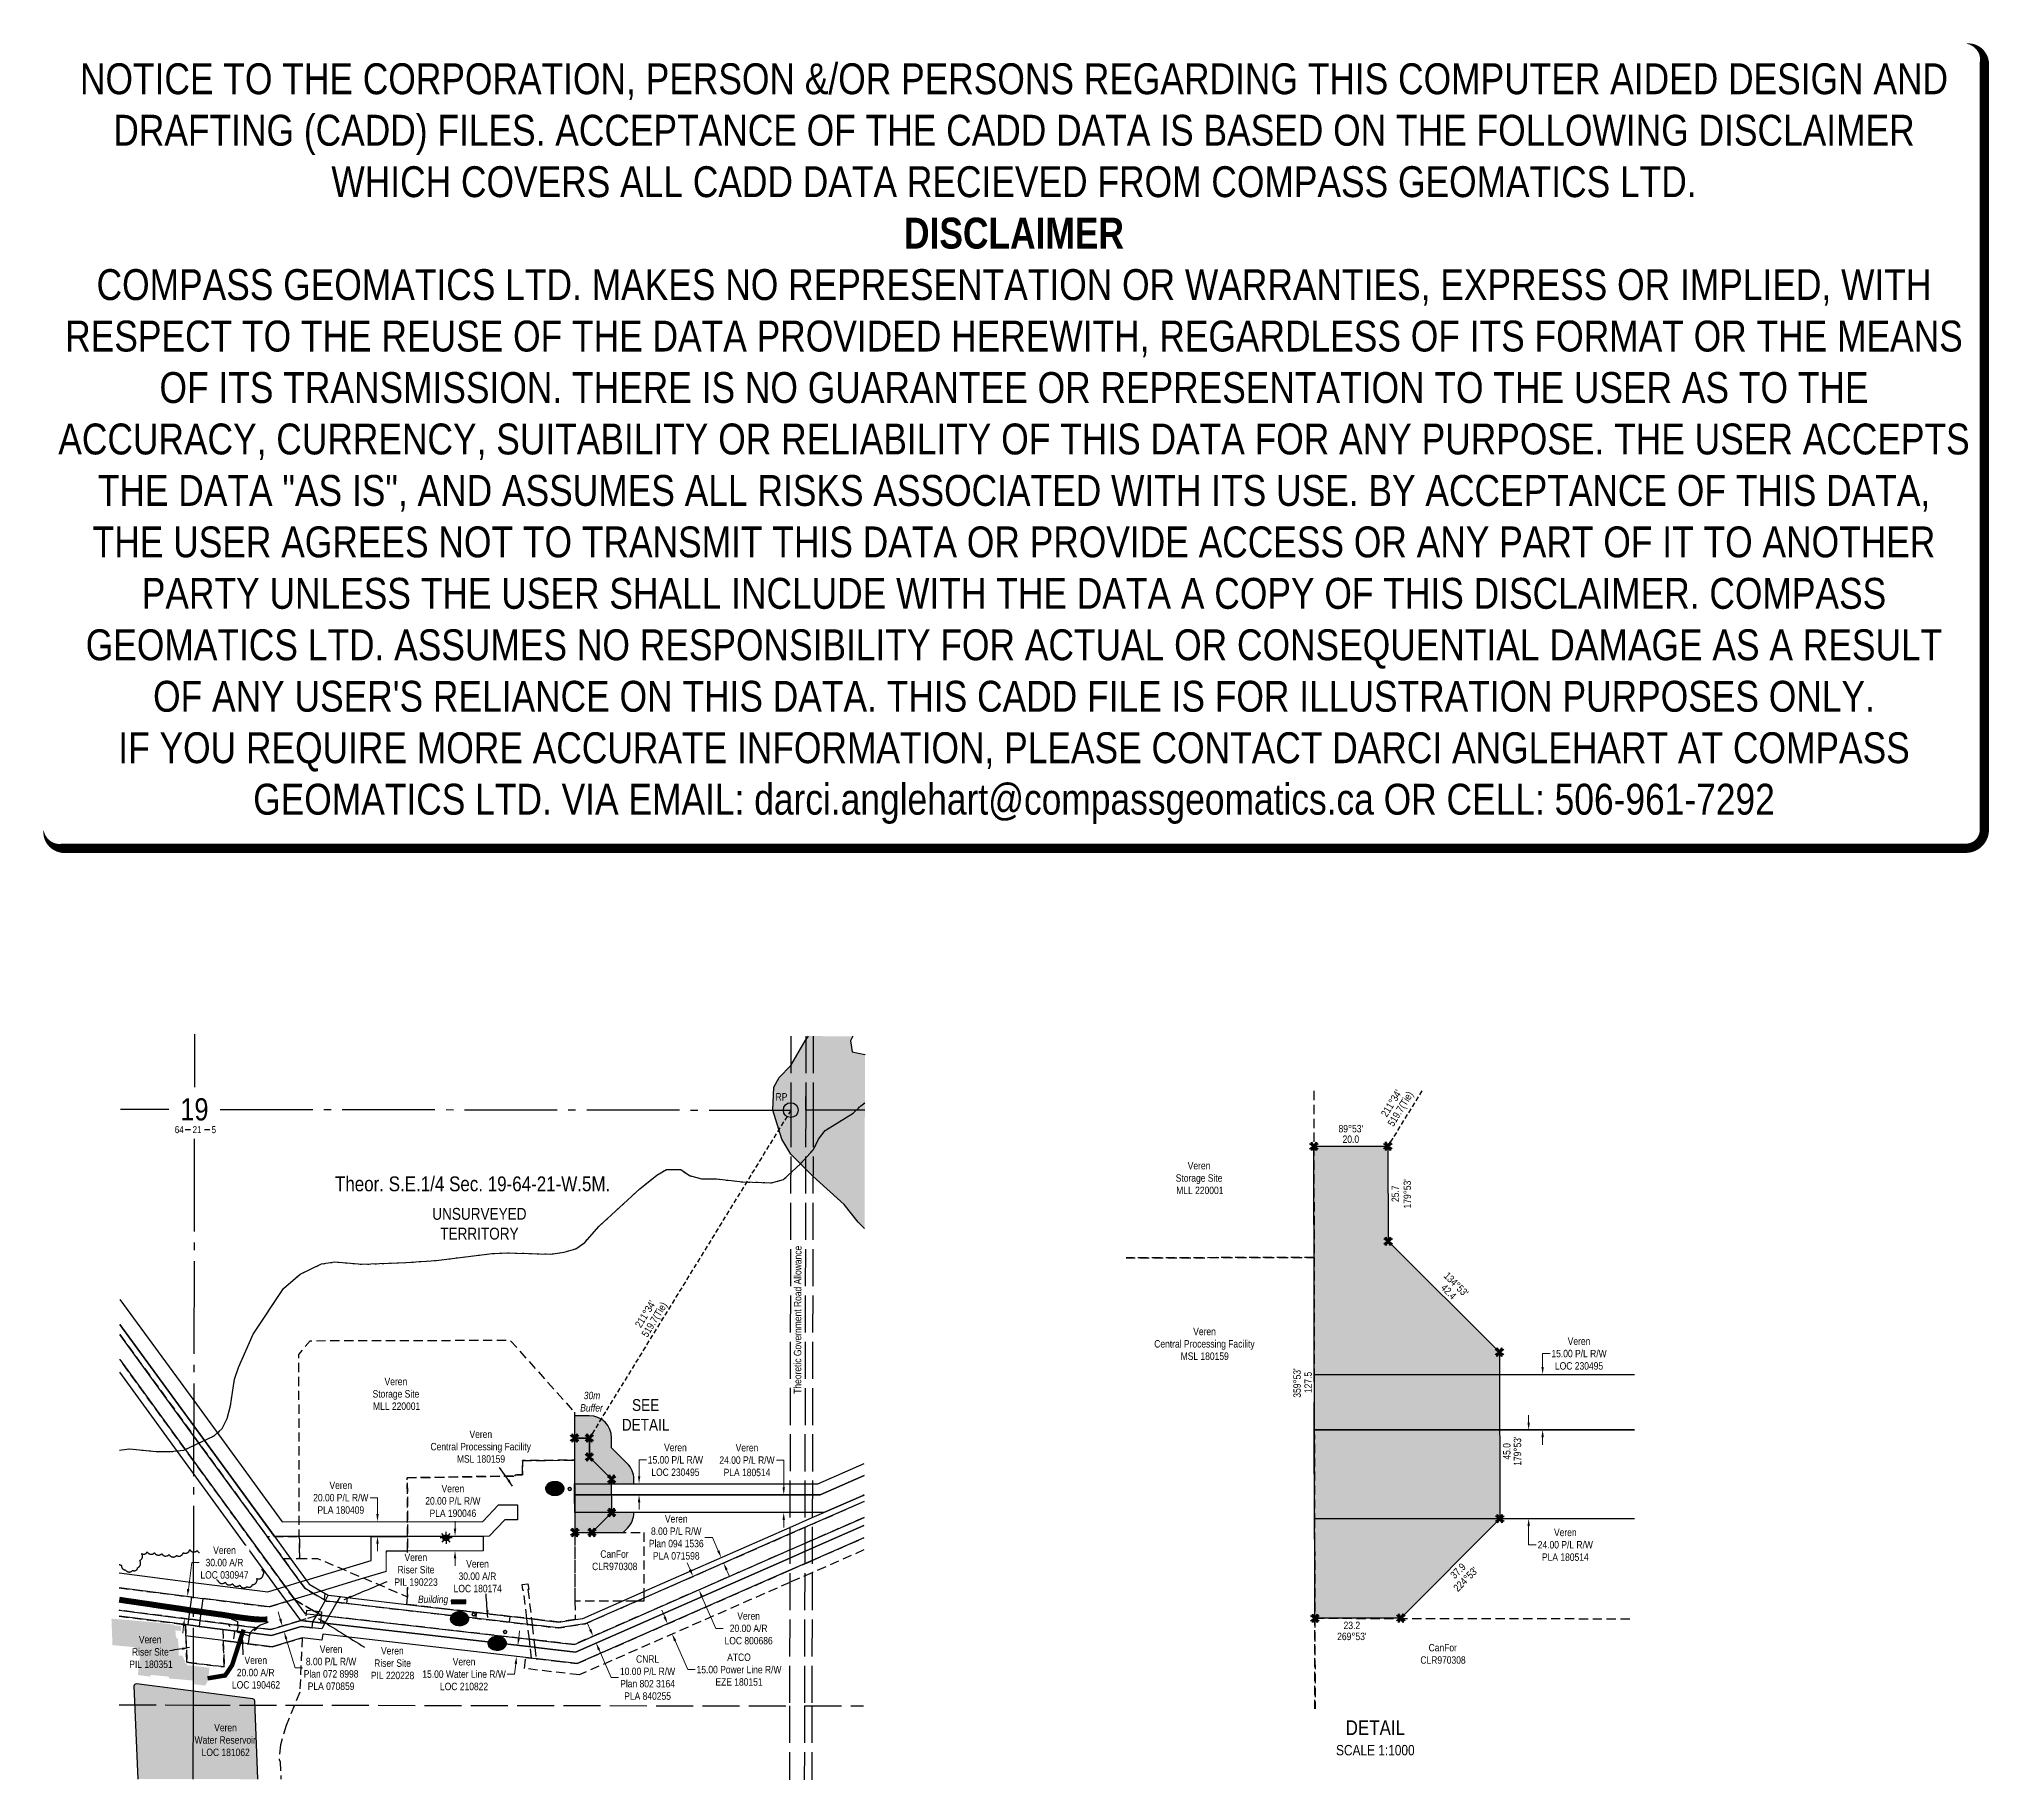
# Model space of a CAD drawing. Extents: x 489159 to 491791, y 6044100 to 6046450.
import ezdxf
from ezdxf.enums import TextEntityAlignment as Align

# ---------------------------------------------------------------- set-up
doc = ezdxf.new("R2010")
doc.units = 0
doc.header["$LTSCALE"] = 5
doc.header["$PDSIZE"] = 0.5
for name, pattern in [('0', [1, 1, 0]), ('foc-ACCESSROAD', [3.75, 2.5, -1.25]), ('foc-FLOWLINE', [3.75, 2.5, -1.25]), ('foc-QUARTERLINE', [33, 25, -3, 2, -3]), ('foc-TRAV', [1.875, 1.25, -0.625]), ('foc-UNSURVEYED', [12.5, 10, -2.5]), ('foc-WHEELTRACKS', [2, 0.4, -1.6])]:
    doc.linetypes.add(name, pattern=pattern)
doc.layers.get('Defpoints').update_dxf_attribs({"color": 9})
for name, color, linetype in [('10', 1, 'Continuous'), ('35', 37, 'Continuous'), ('9', 3, 'Continuous'), ('AS-ROADS', 254, 'Continuous'), ('C-AR', 13, 'foc-ACCESSROAD'), ('C-RW', 13, 'Continuous'), ('C-SYMBOL', 7, 'Continuous'), ('C-WS', 13, 'foc-ACCESSROAD'), ('C-WS-S', 8, 'Continuous'), ('CG-NOTES', 7, 'Continuous'), ('DETAIL-T', 7, 'Continuous'), ('F-EZE', 190, 'foc-FLOWLINE'), ('F-RW', 190, 'Continuous'), ('F-WS', 190, 'foc-ACCESSROAD'), ('L-BD', 7, 'Continuous'), ('L-MON', 1, 'Continuous'), ('L-QSEC', 8, 'foc-QUARTERLINE'), ('L-ROAD-T', 7, 'Continuous'), ('L-SECLBL', 7, 'Continuous'), ('L-TRAV', 7, 'foc-TRAV'), ('L-UNS-T', 3, 'Continuous'), ('L-USEC', 7, 'foc-UNSURVEYED'), ('P-BUFFER-H 30m', 51, 'Continuous'), ('P-BUFFER-T', 40, 'Continuous'), ('P-PROPOSED', 10, 'Continuous'), ('P-PROPOSED-H', 21, 'Continuous'), ('T-BUSH', 110, '0'), ('T-WATER', 160, 'Continuous'), ('T-WATER-H', 133, 'Continuous'), ('T-WATER-P3', 160, 'foc-WHEELTRACKS')]:
    doc.layers.add(name, color=color, linetype=linetype)
doc.layers.add('AS-STRUCTURE', color=7, linetype='Continuous', lineweight=30, true_color=0x595959)
doc.layers.add('AS-STRUCTURE-H', color=7, linetype='Continuous', true_color=0xa8a8a8)
doc.layers.add('AS-STRUCTURE-T', color=7, linetype='Continuous', true_color=0x454545)
for name, color, linetype, lineweight in [('C-AR-T', 13, 'Continuous', 9), ('C-RW-T', 13, 'Continuous', 9), ('C-WS-T', 13, 'Continuous', 9), ('F-EZE-T', 190, 'Continuous', 9), ('F-RW-T', 190, 'Continuous', 9), ('F-WS-T', 190, 'Continuous', 9)]:
    doc.layers.add(name, color=color, linetype=linetype, lineweight=lineweight)
doc.layers.add('DISCLAIMER', color=7, linetype='Continuous', plot=False)
doc.styles.add('175L', font='ARIALN.TTF', dxfattribs={"height": 20})
doc.styles.add('80', font='ARIALN.TTF', dxfattribs={"height": 10})
doc.styles.add('80CG', font='ARIALN.TTF', dxfattribs={"height": 10})
doc.styles.add('80L', font='ARIALN.TTF', dxfattribs={"height": 10})
doc.styles.add('BOLD', font='ARIALNB.TTF')
doc.styles.add('foc-LtypeFont', font='ARIALN.TTF', dxfattribs={"height": 7.35})
doc.styles.add('SIMPLEX', font='ARIALN.TTF')
doc.styles.get("Standard").update_dxf_attribs({"font": 'ARIALN.TTF'})
doc.linetypes.add('foc-TOPO-flowdirection-NOLINE', pattern='A,0,[">",foc-LtypeFont,S=0.3,R=0,X=0,Y=-0.945],-20,[">",foc-LtypeFont,S=0.3,R=0,X=0,Y=-0.945],0', length=20)
doc.dimstyles.new('Compass 5 000', dxfattribs={"dimscale": 5, "dimtxt": 9, "dimasz": 2, "dimexe": 0.2, "dimexo": 0.0625, "dimgap": 0.5, "dimtad": 0, "dimtih": 1, "dimtoh": 1, "dimzin": 0, "dimdsep": 46, "dimtxsty": '80CG', "dimcen": 0.1, "dimse1": 1, "dimse2": 1, "dimclrd": 256, "dimclrt": 256, "dimaunit": 1, "dimadec": 4, "dimazin": 0, "dimtfac": 0.06, "dimtofl": 0, "dimtmove": 0, "dimatfit": 1, "dimfxl": 0.2, "dimtolj": 1, "dimtzin": 0, "dimlwd": -1, "dimarcsym": 0})

msp = doc.modelspace()

# ---------------------------------------------------------------- texts
at = {"layer": 'C-AR-T', "insert": (489413.264, 6044267.141), "char_height": 9.99479, "attachment_point": 1, "style": '80L'}
msp.add_mtext_dynamic_manual_height_columns('\\pi22.739;Veren\\P\\pi12.362;20.00 A/R\\P\\pi5.8305;LOC 190462', width=75.16821, gutter_width=50, heights=[0], dxfattribs=at)
at = {"layer": 'C-WS-T', "char_height": 9.99479, "attachment_point": 1, "style": '80L'}
for s, width, insert in [('\\pi16.464;Veren\\P\\pi0.30905;Storage Site\\P\\pi0.96355;MLL 220001', 62.61852, (490692.744, 6044934.648)), ('\\pi52.96;Veren\\P\\pi0.35801;Central Processing Facility\\P\\pi36.025;MSL 180159', 135.6116, (490663.65, 6044710.845)), ('\\pi16.464;Veren\\P\\pi0.30905;Storage Site\\P\\pi0.96355;MLL 220001', 62.61852, (489608.599, 6044643.339)), ('\\pi52.96;Veren\\P\\pi0.35801;Central Processing Facility\\P\\pi36.025;MSL 180159', 135.6116, (489686.762, 6044572.111)), ('\\pi22.739;Veren\\P\\pi13.46;Riser Site\\P\\pi9.795;PIL 180351', 75.16821, (489270.7, 6044295.036)), ('\\pi26.657;Veren\\P\\pi0.15;Water Reservoir\\P\\pi9.7494;LOC 181062', 83.00587, (489368.45, 6044176.128))]:
    msp.add_mtext_dynamic_manual_height_columns(s, width=width, gutter_width=50, heights=[0], dxfattribs=dict(at, insert=insert))
at = {"layer": 'DETAIL-T', "color": 3, "attachment_point": 5, "style": '80CG'}
for s, insert, char_height, width in [('SEE\\PDETAIL', (489977.478, 6044593.262), 15.9917, 63.60297), ('DETAIL\\P{\\H0.7x;SCALE 1:1000}', (490962.454, 6044157.293), 19.98958, 105.45063)]:
    msp.add_mtext(s, dxfattribs=dict(at, insert=insert, char_height=char_height, width=width))
at = {"layer": 'F-WS-T', "char_height": 9.99479, "attachment_point": 1, "style": '80L'}
for insert in [(489907.118, 6044410.428), (491025.155, 6044284.062)]:
    msp.add_mtext_dynamic_manual_height_columns('\\pi9.2311;CanFor\\P\\pi-1.8955;CLR970308', width=56.24598, gutter_width=50, heights=[0], dxfattribs=dict(at, insert=insert))
at = {"layer": 'L-BD'}
for s, rotation, p in [("211%%d34'", 58.438304, (490984.018, 6045013.911)), ('519.7(Tie)', 58.438304, (490996.153, 6045006.457)), ("89%%d53'", 0.123825, (490929.375, 6044979.633)), ('20.0', 0.123825, (490929.405, 6044965.391)), ('25.7', 90.123825, (490989.347, 6044891.771)), ("179%%d53'", 90.123825, (491005.594, 6044891.74)), ('42.4', 315.123825, (491061.5, 6044759.51)), ("134%%d53'", 315.123825, (491071.549, 6044769.602)), ("211%%d34'", 58.438304, (489977.042, 6044729.475)), ('519.7(Tie)', 58.438304, (489989.178, 6044722.02)), ("359%%d53'", 90.123825, (490856.774, 6044636.294)), ('127.5', 90.123825, (490871.683, 6044637.052)), ("179%%d53'", 90.123825, (491154.288, 6044544.392)), ('45.0', 90.123825, (491139.881, 6044544.056)), ('37.9', 45.123825, (491074.004, 6044382.773)), ("224%%d53'", 45.123825, (491084.331, 6044371.471)), ("269%%d53'", 0.123825, (490930.751, 6044294.287)), ('23.2', 0.123825, (490930.782, 6044309.165))]:
    msp.add_text(s, height=9.9948, rotation=rotation, dxfattribs=at).set_placement(p, align=Align.MIDDLE_CENTER)
at = {"layer": 'L-ROAD-T', "style": '80L'}
msp.add_text('Theoretic Government Road Allowance', height=9.99479, rotation=89.880962, dxfattribs=at).set_placement((490182.651, 6044721.649), align=Align.MIDDLE_CENTER)
at = {"layer": 'L-UNS-T', "insert": (489753.088, 6044851.19), "char_height": 15.99166, "attachment_point": 5, "style": '80L'}
msp.add_mtext_dynamic_manual_height_columns('UNSURVEYED TERRITORY', width=126.41375, gutter_width=47.5, heights=[0], dxfattribs=at)
at = {"layer": 'P-BUFFER-T', "insert": (489888.85, 6044624.461), "char_height": 9.99479, "attachment_point": 1, "style": '80L'}
msp.add_mtext_dynamic_manual_height_columns('\\pi5.1033;{\\fArial Narrow|b0|i1|c0|p34;30m \\P\\pi0.30707;Buffer}', width=31.66207, gutter_width=50, heights=[0], dxfattribs=at)

# ---------------------------------------------------------------- blocks, each defined once
blk = doc.blocks.new('L-SECLBL')
at = {"layer": '9', "color": 7}
for p, q in [((-5.1, -27.8), (-12.3, -27.8)), ((20.7, -27.8), (13.5, -27.8))]:
    blk.add_line(p, q, dxfattribs=at)
at = {"layer": '10', "color": 2, "style": 'SIMPLEX'}
blk.add_attdef('SEC', text='', height=30, dxfattribs=at).set_placement((0, 0), align=Align.MIDDLE)
at = {"layer": '10', "color": 5, "style": '80L'}
blk.add_attdef('TWP', text='', height=9.5, dxfattribs=at).set_placement((-14.4, -27.4), align=Align.MIDDLE_RIGHT)
blk.add_attdef('RGE', text='', height=9.5, dxfattribs=at).set_placement((3.6, -27.4), align=Align.MIDDLE_CENTER)
blk.add_attdef('MER', text='', height=9.5, dxfattribs=at).set_placement((23.2, -27.4), align=Align.MIDDLE_LEFT)
blk = doc.blocks.new('Route_Letters')
h = blk.add_hatch(color=255)
h.dxf.hatch_style = 1
edge = h.paths.add_edge_path()
edge.add_ellipse((-0.1, 0.5), major_axis=(-12, 0), ratio=0.789318, start_angle=0, end_angle=360)
at = {"color": 5}
blk.add_open_spline([(-12.3, 0.5), (-12.3, -0.3), (-12.2, -1), (-11.7, -2.8), (-11.1, -3.9), (-9.6, -5.8), (-8.5, -6.7), (-6.2, -8), (-4.9, -8.5), (-2.1, -9.2), (-0.7, -9.3), (2.2, -9.1), (3.6, -8.8), (6.3, -7.9), (7.5, -7.2), (9.5, -5.6), (10.4, -4.6), (11.6, -2.5), (12, -1.4), (12.2, 0.9), (12, 2.1), (11.2, 4.3), (10.5, 5.4), (8.8, 7.2), (7.7, 8), (5.3, 9.2), (3.9, 9.7), (1.1, 10.2), (-0.4, 10.2), (-3.2, 9.9), (-4.6, 9.6), (-7.2, 8.5), (-8.3, 7.7), (-10.2, 6), (-11, 5), (-12, 2.9), (-12.3, 1.7), (-12.3, 0.5), (-12.3, 0.5), (-12.3, 0.5)], degree=3, knots=[0, 0, 0, 0, 0.219529, 0.219529, 0.575727, 0.575727, 0.931924, 0.931924, 1.288121, 1.288121, 1.644318, 1.644318, 2.000515, 2.000515, 2.356712, 2.356712, 2.712909, 2.712909, 3.069107, 3.069107, 3.425304, 3.425304, 3.781501, 3.781501, 4.137698, 4.137698, 4.493895, 4.493895, 4.850092, 4.850092, 5.20629, 5.20629, 5.562487, 5.562487, 5.918684, 5.918684, 6.274881, 6.274881, 6.283185, 6.283185, 6.283185, 6.283185], dxfattribs=at)
at = {"color": 14, "style": 'BOLD'}
blk.add_attdef('A', text='', height=9.5, dxfattribs=at).set_placement((0.2, 1), align=Align.MIDDLE)
blk = doc.blocks.new('AA')
at = {"const_width": 4}
blk.add_lwpolyline([(-1, 0, 1), (1, 0, 1)], format="xyb", close=True, dxfattribs=at)
blk.add_circle((0, 0), 2)
blk = doc.blocks.new('*D491')
at = {"layer": 'C-AR-T', "transparency": 16777216}
for p, q in [((490037.4, 6044384.4), (490033.4, 6044393.5)), ((490053.4, 6044347.9), (490072.2, 6044305.1)), ((490072.2, 6044305.1), (490082.2, 6044305.1))]:
    blk.add_line(p, q, dxfattribs=at)
for points in [[(490039, 6044385), (490035.9, 6044383.7), (490041.5, 6044375.2)], [(490054.9, 6044348.6), (490051.9, 6044347.3), (490049.4, 6044357.1)]]:
    blk.add_solid(points, dxfattribs=at)
at = {"layer": 'Defpoints', "color": 0, "transparency": 16777216}
for p in [(490058.8, 6044382.8), (490049.4, 6044357.1), (490066.7, 6044364.7)]:
    blk.add_point(p, dxfattribs=at)
at = {"layer": 'C-AR-T', "transparency": 16777216, "insert": (490116.5, 6044305.1), "char_height": 10, "attachment_point": 5, "style": '80CG'}
blk.add_mtext('\\A1;Veren\\P20.00 A/R\\PLOC 800686', dxfattribs=at)
blk = doc.blocks.new('*D492')
at = {"layer": 'C-AR-T', "transparency": 16777216}
for p, q in [((489360.2, 6044358.1), (489364.7, 6044393.9)), ((489364.7, 6044393.9), (489374.7, 6044393.9)), ((489353.9, 6044308.4), (489352.6, 6044298.5))]:
    blk.add_line(p, q, dxfattribs=at)
for points in [[(489358.5, 6044358.3), (489361.8, 6044357.8), (489358.9, 6044348.1)], [(489352.2, 6044308.7), (489355.5, 6044308.2), (489355.1, 6044318.4)]]:
    blk.add_solid(points, dxfattribs=at)
at = {"layer": 'Defpoints', "color": 0, "transparency": 16777216}
for p in [(489358.9, 6044348.1), (489389.7, 6044344.2), (489385.9, 6044314.5)]:
    blk.add_point(p, dxfattribs=at)
at = {"layer": 'C-AR-T', "transparency": 16777216, "insert": (489409, 6044393.9), "char_height": 10, "attachment_point": 5, "style": '80CG', "bg_fill": 3, "box_fill_scale": 1.1, "bg_fill_color": 256, "bg_fill_true_color": 13158600, "bg_fill_transparency": 0}
blk.add_mtext('\\A1;Veren\\P30.00 A/R\\PLOC 030947', dxfattribs=at)
blk = doc.blocks.new('*D494')
at = {"layer": 'C-RW-T', "transparency": 16777216}
for p, q in [((489968.6, 6044510.4), (489968.6, 6044532.5)), ((489968.6, 6044532.5), (489978.6, 6044532.5)), ((489968.6, 6044475.4), (489968.6, 6044465.4))]:
    blk.add_line(p, q, dxfattribs=at)
for points in [[(489967, 6044510.4), (489970.3, 6044510.4), (489968.6, 6044500.4)], [(489967, 6044475.4), (489970.3, 6044475.4), (489968.6, 6044485.4)]]:
    blk.add_solid(points, dxfattribs=at)
at = {"layer": 'Defpoints', "color": 0, "transparency": 16777216}
for p in [(489927.9, 6044500.4), (489927.9, 6044485.4), (489968.6, 6044500.4)]:
    blk.add_point(p, dxfattribs=at)
at = {"layer": 'C-RW-T', "transparency": 16777216, "insert": (490017.7, 6044532.5), "char_height": 10, "attachment_point": 5, "style": '80CG'}
blk.add_mtext('\\A1;Veren\\P15.00 P/L R/W\\PLOC 230495', dxfattribs=at)
blk = doc.blocks.new('*D495')
at = {"layer": 'C-RW-T', "transparency": 16777216}
for p, q in [((489615.5, 6044481.5), (489605.5, 6044481.5)), ((489615.5, 6044459.3), (489615.5, 6044481.5)), ((489615.5, 6044419.4), (489615.5, 6044409.4))]:
    blk.add_line(p, q, dxfattribs=at)
for points in [[(489617.2, 6044459.3), (489613.9, 6044459.3), (489615.5, 6044449.3)], [(489617.2, 6044419.4), (489613.9, 6044419.4), (489615.5, 6044429.4)]]:
    blk.add_solid(points, dxfattribs=at)
at = {"layer": 'Defpoints', "color": 0, "transparency": 16777216}
for p in [(489562.8, 6044449.3), (489562.8, 6044429.4), (489615.5, 6044449.3)]:
    blk.add_point(p, dxfattribs=at)
at = {"layer": 'C-RW-T', "transparency": 16777216, "insert": (489566, 6044481.5), "char_height": 10, "attachment_point": 5, "style": '80CG'}
blk.add_mtext('\\A1;Veren\\P20.00 P/L R/W^JPLA 180409', dxfattribs=at)
blk = doc.blocks.new('*D496')
at = {"layer": 'C-RW-T', "transparency": 16777216}
for p, q in [((489720.2, 6044439.6), (489720.2, 6044449.6)), ((489720.2, 6044399.6), (489720.2, 6044389.6))]:
    blk.add_line(p, q, dxfattribs=at)
for points in [[(489721.9, 6044439.6), (489718.5, 6044439.6), (489720.2, 6044429.6)], [(489721.9, 6044399.6), (489718.5, 6044399.6), (489720.2, 6044409.6)]]:
    blk.add_solid(points, dxfattribs=at)
at = {"layer": 'Defpoints', "color": 0, "transparency": 16777216}
for p in [(489720.2, 6044429.6), (489725.7, 6044429.6), (489725.7, 6044409.6)]:
    blk.add_point(p, dxfattribs=at)
at = {"layer": 'C-RW-T', "transparency": 16777216, "insert": (489717.3, 6044477.1), "char_height": 10, "attachment_point": 5, "style": '80CG'}
blk.add_mtext('\\A1;Veren\\P20.00 P/L R/W^JPLA 190046', dxfattribs=at)
blk = doc.blocks.new('*D498')
at = {"layer": 'C-RW-T', "transparency": 16777216}
for p, q in [((489806.2, 6044292), (489807.3, 6044301.9)), ((489800.6, 6044243.3), (489790.6, 6044243.3)), ((489802.2, 6044257.3), (489800.6, 6044243.3))]:
    blk.add_line(p, q, dxfattribs=at)
for points in [[(489804.5, 6044292.2), (489807.8, 6044291.8), (489805, 6044282.1)], [(489800.5, 6044257.5), (489803.8, 6044257.1), (489803.3, 6044267.2)]]:
    blk.add_solid(points, dxfattribs=at)
at = {"layer": 'Defpoints', "color": 0, "transparency": 16777216}
for p in [(489731.7, 6044290.5), (489803.3, 6044267.2)]:
    blk.add_point(p, dxfattribs=at)
at = {"layer": 'C-RW-T', "transparency": 16777216, "insert": (489732.4, 6044243.3), "char_height": 10, "attachment_point": 5, "style": '80CG', "bg_fill": 3, "box_fill_scale": 1.1, "bg_fill_color": 256, "bg_fill_true_color": 13158600, "bg_fill_transparency": 0}
blk.add_mtext('\\A1;Veren\\P15.00 Water Line R/W\\PLOC 210822', dxfattribs=at)
at = {"layer": 'Defpoints', "color": 0, "transparency": 16777216}
blk.add_point((489730, 6044275.6), dxfattribs=at)
blk = doc.blocks.new('*D499')
at = {"layer": 'C-RW-T', "transparency": 16777216}
for p, q in [((489484.3, 6044317.8), (489481.4, 6044327.4)), ((489492.4, 6044291), (489504.2, 6044252)), ((489504.2, 6044252), (489514.2, 6044252))]:
    blk.add_line(p, q, dxfattribs=at)
for points in [[(489485.9, 6044318.3), (489482.7, 6044317.3), (489487.2, 6044308.2)], [(489494, 6044291.5), (489490.8, 6044290.5), (489489.5, 6044300.6)]]:
    blk.add_solid(points, dxfattribs=at)
at = {"layer": 'Defpoints', "color": 0, "transparency": 16777216}
for p in [(489489.5, 6044300.6), (489494.3, 6044310.4), (489496.7, 6044302.7)]:
    blk.add_point(p, dxfattribs=at)
at = {"layer": 'C-RW-T', "transparency": 16777216, "insert": (489552.9, 6044252), "char_height": 10, "attachment_point": 5, "style": '80CG'}
blk.add_mtext('\\A1;Veren\\P8.00 P/L R/W\\PPlan 072 8998\\PPLA 070859', dxfattribs=at)
blk = doc.blocks.new('*D501')
at = {"layer": 'C-RW-T', "transparency": 16777216}
for p, q in [((490067.6, 6044427.9), (490057.6, 6044427.9)), ((490075.5, 6044409.8), (490067.6, 6044427.9)), ((490086.8, 6044384.2), (490090.8, 6044375))]:
    blk.add_line(p, q, dxfattribs=at)
for points in [[(490077, 6044410.5), (490074, 6044409.1), (490079.5, 6044400.6)], [(490088.3, 6044384.8), (490085.2, 6044383.5), (490082.7, 6044393.3)]]:
    blk.add_solid(points, dxfattribs=at)
at = {"layer": 'Defpoints', "color": 0, "transparency": 16777216}
for p in [(490079.5, 6044400.6), (490071.9, 6044397.3), (490075.1, 6044390)]:
    blk.add_point(p, dxfattribs=at)
at = {"layer": 'C-RW-T', "transparency": 16777216, "insert": (490018.8, 6044427.9), "char_height": 10, "attachment_point": 5, "style": '80CG'}
blk.add_mtext('\\A1;Veren\\P8.00 P/L R/W^JPlan 094 1536\\PPLA 071598', dxfattribs=at)
blk = doc.blocks.new('*D503')
at = {"layer": 'C-RW-T', "transparency": 16777216}
for p, q in [((490163.9, 6044532.2), (490153.9, 6044532.2)), ((490163.9, 6044495.4), (490163.9, 6044532.2)), ((490163.9, 6044451.4), (490163.9, 6044441.4))]:
    blk.add_line(p, q, dxfattribs=at)
for points in [[(490165.5, 6044495.4), (490162.2, 6044495.4), (490163.9, 6044485.4)], [(490165.5, 6044451.4), (490162.2, 6044451.4), (490163.9, 6044461.4)]]:
    blk.add_solid(points, dxfattribs=at)
at = {"layer": 'Defpoints', "color": 0, "transparency": 16777216}
for p in [(490104.9, 6044485.4), (490163.9, 6044485.4), (490104.9, 6044461.4)]:
    blk.add_point(p, dxfattribs=at)
at = {"layer": 'C-RW-T', "transparency": 16777216, "insert": (490114.3, 6044532.2), "char_height": 10, "attachment_point": 5, "style": '80CG'}
blk.add_mtext('\\A1;Veren\\P24.00 P/L R/W\\PPLA 180514', dxfattribs=at)
blk = doc.blocks.new('*D505')
at = {"layer": 'Defpoints', "color": 0, "transparency": 16777216}
for p in [(490009.7, 6044312.4), (490013.2, 6044297.6), (490015.7, 6044298.7)]:
    blk.add_point(p, dxfattribs=at)
at = {"layer": 'F-EZE-T', "transparency": 16777216}
for p, q in [((490003.2, 6044320.5), (489999.2, 6044329.6)), ((490017.2, 6044288.4), (490034.3, 6044249.4)), ((490034.3, 6044249.4), (490044.3, 6044249.4))]:
    blk.add_line(p, q, dxfattribs=at)
for points in [[(490004.7, 6044321.1), (490001.6, 6044319.8), (490007.2, 6044311.3)], [(490018.8, 6044289.1), (490015.7, 6044287.7), (490013.2, 6044297.6)]]:
    blk.add_solid(points, dxfattribs=at)
at = {"layer": 'F-EZE-T', "transparency": 16777216, "insert": (490103.5, 6044249.4), "char_height": 10, "attachment_point": 5, "style": '80CG'}
blk.add_mtext('\\A1;ATCO\\P15.00 Power Line R/W\\PEZE 180151', dxfattribs=at)
blk = doc.blocks.new('*D506')
at = {"layer": 'Defpoints', "color": 0, "transparency": 16777216}
for p in [(489916.3, 6044298.8), (489910.6, 6044285.4), (489920.3, 6044289.6)]:
    blk.add_point(p, dxfattribs=at)
at = {"layer": 'F-RW-T', "transparency": 16777216}
for p, q in [((489902.6, 6044303.7), (489898.6, 6044312.8)), ((489914.6, 6044276.2), (489931, 6044238.7)), ((489931, 6044238.7), (489941, 6044238.7))]:
    blk.add_line(p, q, dxfattribs=at)
for points in [[(489904.1, 6044304.3), (489901, 6044303), (489906.6, 6044294.5)], [(489916.1, 6044276.9), (489913.1, 6044275.5), (489910.6, 6044285.4)]]:
    blk.add_solid(points, dxfattribs=at)
at = {"layer": 'F-RW-T', "transparency": 16777216, "insert": (489980.1, 6044238.7), "char_height": 10, "attachment_point": 5, "style": '80CG'}
blk.add_mtext('\\A1;CNRL\\P10.00 P/L R/W^JPlan 802 3164\\PPLA 840255', dxfattribs=at)
blk = doc.blocks.new('GAS')
h = blk.add_hatch(color=255)
h.dxf.hatch_style = 1
edge = h.paths.add_edge_path()
edge.add_arc((0, 0), 0.9, 0, 360)
for p, q in [((-0.81, 0), (-1.62, 0)), ((-0.57, 0.57), (-1.14, 1.14)), ((0, 0.81), (0, 1.62)), ((0.57, 0.57), (1.14, 1.14)), ((1.62, 0), (0.81, 0)), ((-0.57, -0.57), (-1.14, -1.14)), ((0, -0.81), (0, -1.62)), ((1.14, -1.14), (0.57, -0.57))]:
    blk.add_line(p, q)
blk.add_circle((0, 0), 0.8)
blk = doc.blocks.new('*D516')
at = {"layer": 'C-RW-T', "transparency": 16777216}
for p, q in [((491188.3, 6044658), (491188.3, 6044676)), ((491188.3, 6044676), (491198.3, 6044676)), ((491188.3, 6044563), (491188.3, 6044553))]:
    blk.add_line(p, q, dxfattribs=at)
for points in [[(491186.6, 6044658), (491189.9, 6044658), (491188.3, 6044648)], [(491186.6, 6044563), (491189.9, 6044563), (491188.3, 6044573)]]:
    blk.add_solid(points, dxfattribs=at)
at = {"layer": 'Defpoints', "color": 0, "transparency": 16777216}
for p in [(491111.4, 6044648), (491188.3, 6044648), (491111.4, 6044573)]:
    blk.add_point(p, dxfattribs=at)
at = {"layer": 'C-RW-T', "transparency": 16777216, "insert": (491237.4, 6044676), "char_height": 10, "attachment_point": 5, "style": '80CG'}
blk.add_mtext('\\A1;Veren\\P15.00 P/L R/W\\PLOC 230495', dxfattribs=at)
blk = doc.blocks.new('*D517')
at = {"layer": 'C-RW-T', "transparency": 16777216}
for p, q in [((491169.4, 6044583), (491169.4, 6044593)), ((491169.4, 6044443.1), (491169.4, 6044417.9)), ((491169.4, 6044417.9), (491179.4, 6044417.9))]:
    blk.add_line(p, q, dxfattribs=at)
for points in [[(491171.1, 6044583), (491167.7, 6044583), (491169.4, 6044573)], [(491171.1, 6044443.1), (491167.7, 6044443.1), (491169.4, 6044453.1)]]:
    blk.add_solid(points, dxfattribs=at)
at = {"layer": 'Defpoints', "color": 0, "transparency": 16777216}
for p in [(491169.4, 6044573), (491298.5, 6044573), (491298.5, 6044453.1)]:
    blk.add_point(p, dxfattribs=at)
at = {"layer": 'C-RW-T', "transparency": 16777216, "insert": (491218.9, 6044417.9), "char_height": 10, "attachment_point": 5, "style": '80CG'}
blk.add_mtext('\\A1;Veren\\P24.00 P/L R/W\\PPLA 180514', dxfattribs=at)
blk = doc.blocks.new('TEMP')
h = blk.add_hatch(color=255)
h.dxf.hatch_style = 1
h.paths.add_polyline_path([(0, 0.25), (-0.67, 1.15), (-0.67, 0.67), (-1.15, 0.67), (-0.25, 0), (-1.15, -0.67), (-0.67, -0.67), (-0.67, -1.15), (0, -0.25), (0.67, -1.15), (0.67, -0.67), (1.15, -0.67), (0.25, 0), (1.15, 0.67), (0.67, 0.67), (0.67, 1.15)])
h.paths.add_polyline_path([(0.57, 0.85), (0.57, 0.57), (0.85, 0.57), (0.08, 0), (0.85, -0.57), (0.57, -0.57), (0.57, -0.85), (0, -0.08), (-0.57, -0.85), (-0.57, -0.57), (-0.85, -0.57), (-0.08, 0), (-0.85, 0.57), (-0.57, 0.57), (-0.57, 0.85), (0, 0.08)], flags=16)
h = blk.add_hatch(color=1)
h.dxf.hatch_style = 1
h.paths.add_polyline_path([(0, 0.08), (-0.57, 0.85), (-0.57, 0.57), (-0.85, 0.57), (-0.08, 0), (-0.85, -0.57), (-0.57, -0.57), (-0.57, -0.85), (0, -0.08), (0.57, -0.85), (0.57, -0.57), (0.85, -0.57), (0.08, 0), (0.85, 0.57), (0.57, 0.57), (0.57, 0.85)])
at = {"color": 1}
for p, q in [((-0.08, 0), (0.08, 0)), ((0, 0.08), (0, -0.08))]:
    blk.add_line(p, q, dxfattribs=at)
at = {"color": 255, "flags": 128}
blk.add_lwpolyline([(-0.25, 0), (-1.15, 0.67), (-0.67, 0.67), (-0.67, 1.15), (0, 0.25), (0.67, 1.15), (0.67, 0.67), (1.15, 0.67), (0.25, 0), (1.15, -0.67), (0.67, -0.67), (0.67, -1.15), (0, -0.25), (-0.67, -1.15), (-0.67, -0.67), (-1.15, -0.67)], close=True, dxfattribs=at)
at = {"color": 1, "flags": 128}
blk.add_lwpolyline([(-0.08, 0), (-0.85, 0.57), (-0.57, 0.57), (-0.57, 0.85), (0, 0.08), (0.57, 0.85), (0.57, 0.57), (0.85, 0.57), (0.08, 0), (0.85, -0.57), (0.57, -0.57), (0.57, -0.85), (0, -0.08), (-0.57, -0.85), (-0.57, -0.57), (-0.85, -0.57)], close=True, dxfattribs=at)
blk = doc.blocks.new('*U528')
at = {"layer": '35', "color": 3}
blk.add_circle((0, 0), 10, dxfattribs=at)
at = {"layer": '35', "color": 3, "style": '80'}
blk.add_attdef('RP_001', (-20.5, 13), '', height=10, dxfattribs=at)
blk = doc.blocks.new('Disclaimer_Legal')
at = {"layer": 'DISCLAIMER', "color": 254, "flags": 128}
blk.add_lwpolyline([(-3612.9, -1104.6, 37.5, 37.5, 0), (4096.1, -1104.6, 37.5, 37.5, 0.414214), (4171.1, -1029.6, 37.5, 37.5, 0), (4171.1, 2078.7, 37.5, 0, 0.414214), (4096.1, 2153.7, 0, 0, 0), (-3612.9, 2153.7, 0, 0, 0.414214), (-3687.9, 2078.7, 0, 0, 0), (-3687.9, -1029.6, 0, 37.5, 0.414214)], format="xyseb", close=True, dxfattribs=at)
at = {"layer": 'DISCLAIMER', "color": 254, "insert": (241.6, 533.9), "char_height": 125, "width": 7717.568, "attachment_point": 5, "style": '80'}
blk.add_mtext('NOTICE TO THE CORPORATION, PERSON &/OR PERSONS REGARDING THIS COMPUTER AIDED DESIGN AND DRAFTING (CADD) FILES. ACCEPTANCE OF THE CADD DATA IS BASED ON THE FOLLOWING DISCLAIMER WHICH COVERS ALL CADD DATA RECIEVED FROM COMPASS GEOMATICS LTD.\\P{\\fArial Narrow|b1|i0|c0|p34;DISCLAIMER}\\PCOMPASS GEOMATICS LTD. MAKES NO REPRESENTATION OR WARRANTIES, EXPRESS OR IMPLIED, WITH RESPECT TO THE REUSE OF THE DATA PROVIDED HEREWITH, REGARDLESS OF ITS FORMAT OR THE MEANS OF ITS TRANSMISSION. THERE IS NO GUARANTEE OR REPRESENTATION TO THE USER AS TO THE ACCURACY, CURRENCY, SUITABILITY OR RELIABILITY OF THIS DATA FOR ANY PURPOSE. THE USER ACCEPTS THE DATA "AS IS", AND ASSUMES ALL RISKS ASSOCIATED WITH ITS USE. BY ACCEPTANCE OF THIS DATA, THE USER AGREES NOT TO TRANSMIT THIS DATA OR PROVIDE ACCESS OR ANY PART OF IT TO ANOTHER PARTY UNLESS THE USER SHALL INCLUDE WITH THE DATA A COPY OF THIS DISCLAIMER. COMPASS GEOMATICS LTD. ASSUMES NO RESPONSIBILITY FOR ACTUAL OR CONSEQUENTIAL DAMAGE AS A RESULT OF ANY USER\'S RELIANCE ON THIS DATA. THIS CADD FILE IS FOR ILLUSTRATION PURPOSES ONLY.\\PIF YOU REQUIRE MORE ACCURATE INFORMATION, PLEASE CONTACT DARCI ANGLEHART AT COMPASS GEOMATICS LTD. VIA EMAIL: darci.anglehart@compassgeomatics.ca OR CELL: 506-961-7292', dxfattribs=at)

# ---------------------------------------------------------------- dimensions: what is measured, and where the dimension line sits
at = {"layer": 'C-AR-T'}
dim = msp.add_linear_dim(base=(490049.392, 6044357.108), p1=(490058.758, 6044382.804), p2=(490066.696, 6044364.692), angle=293.668415, text='Veren\\P20.00 A/R\\PLOC 800686', dimstyle='Compass 5 000', dxfattribs=at)
dim.commit()
dim.dimension.update_dxf_attribs({"geometry": '*D491', "text_midpoint": (490116.489, 6044305.099), "dimtype": 161})
at = {"layer": 'C-RW-T'}
for base, p1, p2, angle, text, picture, middle in [((491188.281, 6044647.979), (491111.358, 6044572.968), (491111.358, 6044647.979), 89.999951, 'Veren\\P15.00 P/L R/W\\PLOC 230495', '*D516', (491237.367, 6044675.991)), ((491169.386, 6044572.968), (491298.461, 6044453.1), (491298.46, 6044572.968), 90.000137, 'Veren\\P24.00 P/L R/W\\PPLA 180514', '*D517', (491218.926, 6044417.873)), ((489968.624, 6044500.424), (489927.898, 6044485.422), (489927.898, 6044500.424), 89.999951, 'Veren\\P15.00 P/L R/W\\PLOC 230495', '*D494', (490017.71, 6044532.515)), ((490163.865, 6044485.422), (490104.909, 6044461.428), (490104.908, 6044485.422), 90.000374, 'Veren\\P24.00 P/L R/W\\PPLA 180514', '*D503', (490114.325, 6044532.221)), ((489615.542, 6044449.341), (489562.811, 6044429.35), (489562.811, 6044449.34), 90.00074, 'Veren\\P20.00 P/L R/W^JPLA 180409', '*D495', (489566.002, 6044481.547)), ((490079.54, 6044400.635), (490075.091, 6044389.972), (490071.885, 6044397.274), 113.701305, 'Veren\\P8.00 P/L R/W^JPlan 094 1536\\PPLA 071598', '*D501', (490018.846, 6044427.879)), ((489489.491, 6044300.557), (489494.339, 6044310.385), (489496.654, 6044302.72), 286.801838, 'Veren\\P8.00 P/L R/W\\PPlan 072 8998\\PPLA 070859', '*D499', (489552.913, 6044251.961))]:
    dim = msp.add_linear_dim(base=base, p1=p1, p2=p2, angle=angle, text=text, dimstyle='Compass 5 000', dxfattribs=at)
    dim.commit()
    dim.dimension.update_dxf_attribs({"geometry": picture, "text_midpoint": middle, "dimtype": 161})
at = {"layer": 'F-EZE-T'}
dim = msp.add_linear_dim(base=(490013.211, 6044297.577), p1=(490009.675, 6044312.407), p2=(490015.697, 6044298.666), angle=293.665721, text='ATCO\\P15.00 Power Line R/W\\PEZE 180151', dimstyle='Compass 5 000', dxfattribs=at)
dim.commit()
dim.dimension.update_dxf_attribs({"geometry": '*D505', "text_midpoint": (490103.463, 6044249.407), "dimtype": 161})
at = {"layer": 'F-RW-T'}
dim = msp.add_linear_dim(base=(489910.596, 6044285.359), p1=(489916.269, 6044298.758), p2=(489920.281, 6044289.603), angle=293.663747, text='CNRL\\P10.00 P/L R/W^JPlan 802 3164\\PPLA 840255', dimstyle='Compass 5 000', dxfattribs=at)
dim.commit()
dim.dimension.update_dxf_attribs({"geometry": '*D506', "text_midpoint": (489980.132, 6044238.692), "dimtype": 161})

# ---------------------------------------------------------------- hatches: boundary and pattern name
at = {"layer": 'AS-ROADS'}
h = msp.add_hatch(color=256, dxfattribs=at)
h.dxf.hatch_style = 1
h.paths.add_polyline_path([(489256.403, 6044318.232), (489317.655, 6044312.971), (489339.972, 6044310.356), (489342.187, 6044308.886), (489350.72, 6044308.384), (489350.08, 6044301.693), (489342.743, 6044302.031), (489343.431, 6044293.478), (489346.167, 6044290.823), (489347.147, 6044278.349), (489347.233, 6044268.521), (489352.098, 6044268.169), (489355.757, 6044260.712), (489355.667, 6044258.152), (489358.48, 6044257.882), (489358.355, 6044255.47), (489388.891, 6044251.916), (489386.831, 6044234.933), (489383.222, 6044227.888), (489366.246, 6044229.887), (489367.064, 6044234.654), (489334.047, 6044237.554), (489334.299, 6044239.977), (489309.326, 6044242.295), (489309.046, 6044239.922), (489292.015, 6044242.18), (489295.004, 6044266.501), (489291.52, 6044274.415), (489291.837, 6044276.77), (489286.541, 6044277.355), (489286.79, 6044279.762), (489257.798, 6044282.47)])
at = {"layer": 'P-BUFFER-H 30m'}
h = msp.add_hatch(color=256, dxfattribs=at)
h.dxf.hatch_style = 1
edge = h.paths.add_edge_path()
edge.add_line((489961.609, 6044500.424), (489961.596, 6044506.49))
edge.add_arc((489931.611, 6044506.425), 29.984, 0.123825, 45.123825)
edge.add_line((489952.768, 6044527.673), (489931.52, 6044548.829))
edge.add_line((489931.52, 6044548.829), (489931.491, 6044562.094))
edge.add_arc((489901.507, 6044562.029), 29.984, 0.123825, 90.123825)
edge.add_line((489901.442, 6044592.013), (489881.453, 6044591.97))
edge.add_line((489881.453, 6044591.97), (489881.517, 6044561.986))
edge.add_line((489881.517, 6044561.986), (489901.507, 6044562.029))
edge.add_line((489901.507, 6044562.029), (489901.562, 6044536.344))
edge.add_line((489901.562, 6044536.344), (489931.611, 6044506.425))
edge.add_line((489931.611, 6044506.425), (489931.624, 6044500.424))
edge.add_line((489931.624, 6044500.424), (489961.609, 6044500.424))
h = msp.add_hatch(color=256, dxfattribs=at)
h.dxf.hatch_style = 1
edge = h.paths.add_edge_path()
edge.add_line((489961.693, 6044461.448), (489931.708, 6044461.448))
edge.add_line((489931.708, 6044461.448), (489905, 6044434.625))
edge.add_line((489905, 6044434.625), (489947.17, 6044434.48))
edge.add_line((489947.17, 6044434.48), (489952.956, 6044440.292))
edge.add_arc((489931.708, 6044461.448), 29.984, 315.123825, 360.000137)
at = {"layer": 'P-PROPOSED-H'}
h = msp.add_hatch(color=256, dxfattribs=at)
h.dxf.hatch_style = 1
h.paths.add_polyline_path([(490879.452, 6044955.788), (490979.4, 6044956.004), (490979.677, 6044827.58), (491129.923, 6044677.982), (491130.409, 6044453.1), (490996.868, 6044318.981), (490880.829, 6044318.73)])
h = msp.add_hatch(color=256, dxfattribs=at)
h.dxf.hatch_style = 1
h.paths.add_polyline_path([(489881.792, 6044434.574), (489905, 6044434.625), (489931.708, 6044461.448), (489931.611, 6044506.425), (489901.562, 6044536.344), (489901.507, 6044562.029), (489881.517, 6044561.986)])
at = {"layer": 'T-WATER-H'}
h = msp.add_hatch(color=256, dxfattribs=at)
h.dxf.hatch_style = 1
h.paths.add_polyline_path([(490256.935, 6045104.352), (490197.39, 6045104.535), (490192.841, 6045098.275), (490173.501, 6045064.89), (490157.656, 6045048.89), (490150.712, 6045035.555), (490149.233, 6045004.633), (490161.307, 6044965.391), (490173.254, 6044945.359), (490186.356, 6044932.375), (490203.366, 6044915.445), (490245.472, 6044877.125), (490264.177, 6044853.435), (490273.043, 6044844.829), (490273.531, 6045079.373), (490273.319, 6045079.82), (490256.198, 6045083.403), (490254.2, 6045098.107)])
h = msp.add_hatch(color=256, dxfattribs=at)
h.dxf.hatch_style = 1
edge = h.paths.add_edge_path()
edge.add_line((489291.885, 6044101.777), (489454.186, 6044101.54))
edge.add_line((489454.186, 6044101.54), (489449.914, 6044207.242))
edge.add_arc((489446.917, 6044207.121), 3, 2.314008, 82.742211)
edge.add_line((489447.296, 6044210.097), (489290.201, 6044230.104))
edge.add_arc((489289.822, 6044227.128), 3, 82.742211, 182.314008)
edge.add_line((489286.825, 6044227.006), (489291.885, 6044101.777))

# ---------------------------------------------------------------- linework, layer by layer
at = {"layer": 'AS-ROADS', "elevation": 0.441, "flags": 128}
for points, const_width in [([(489466.775, 6044317.188), (489462.785, 6044317.102), (489456.904, 6044317.056), (489450.975, 6044317.418), (489445.032, 6044317.916), (489439.057, 6044318.684), (489433.064, 6044319.432), (489427.025, 6044320.26), (489420.962, 6044321.144), (489414.87, 6044322.051), (489408.729, 6044323.1), (489403.785, 6044323.847), (489398.794, 6044324.45), (489393.82, 6044325.226), (489388.848, 6044325.893), (489383.871, 6044326.585), (489378.895, 6044327.298), (489373.93, 6044328), (489368.949, 6044328.641), (489363.962, 6044329.322), (489358.96, 6044330.127), (489354, 6044330.924), (489348.965, 6044331.674), (489343.833, 6044332.443), (489338.559, 6044333.14), (489333.211, 6044333.942), (489327.736, 6044334.732), (489322.194, 6044335.543), (489316.572, 6044336.421), (489310.906, 6044337.324), (489305.205, 6044338.175), (489299.487, 6044338.975), (489293.746, 6044339.789), (489288.087, 6044340.704), (489282.294, 6044341.492), (489276.568, 6044342.297), (489270.886, 6044343.198), (489266.939, 6044343.864)], 7.996), ([(489386.194, 6044237.67), (489409.909, 6044241.538), (489419.28, 6044255.393), (489434.793, 6044303.514)], 5.997)]:
    msp.add_lwpolyline(points, dxfattribs=dict(at, const_width=const_width))
msp.add_lwpolyline([(489425.742, 6044300.499), (489442.617, 6044294.866), (489444.668, 6044300.284), (489447.641, 6044303.726), (489457.742, 6044309.841), (489468.098, 6044313.297), (489418.088, 6044318.077), (489426.624, 6044314.374), (489426.477, 6044310.78), (489426.993, 6044306.772)], close=True, dxfattribs=at)
at = {"layer": 'C-AR', "flags": 128}
msp.add_lwpolyline([(489267.749, 6044701.806), (489367.388, 6044565.102), (489465.945, 6044429.879), (489487.8, 6044399.895), (489511.238, 6044367.739), (489517.765, 6044358.785), (489529.052, 6044352.209), (489543.881, 6044343.571), (489545.131, 6044342.842), (489546.535, 6044342.025), (489560.759, 6044340.376), (489573.535, 6044338.894), (489706.039, 6044323.539), (489735.544, 6044320.12), (489830.688, 6044309.097), (489836.645, 6044308.407), (489859.668, 6044305.74), (489860.243, 6044305.811), (489894.8, 6044311.082), (489895.79, 6044311.302), (489965.616, 6044341.936), (489974.917, 6044346.017), (490172.187, 6044432.573), (490202.374, 6044445.817), (490272.278, 6044476.485)], dxfattribs=at)
msp.add_lwpolyline([(489498.395, 6044398.983), (489488.466, 6044398.982), (489487.8, 6044399.895), (489466.612, 6044428.965), (489476.54, 6044428.966), (489501.293, 6044428.967), (489510.024, 6044428.968), (489510.117, 6044398.982), (489498.395, 6044398.983)], close=True, dxfattribs=at)
at = {"layer": 'C-AR'}
msp.add_lwpolyline([(489794.105, 6044321.35), (489793.184, 6044313.437), (489748.484, 6044318.622), (489749.405, 6044326.541), (489794.105, 6044321.35)], close=True, dxfattribs=at)
at = {"layer": 'C-RW'}
for points in [[(489267.856, 6044749.23), (489367.495, 6044612.53), (489486.693, 6044448.998), (489757.793, 6044449.578), (489778.779, 6044471.8), (489804.555, 6044471.814), (489804.565, 6044451.828), (489787.398, 6044451.82), (489766.428, 6044429.61), (489607.175, 6044429.208), (489510.024, 6044428.968), (489476.539, 6044428.966), (489367.419, 6044578.676), (489267.78, 6044715.376)], [(489267.78, 6044715.376), (489367.419, 6044578.676), (489475.873, 6044429.88), (489497.728, 6044399.896), (489519.373, 6044370.204), (489523.249, 6044364.885), (489539.546, 6044355.39), (489544.893, 6044352.275), (489549.136, 6044349.803), (489565.059, 6044347.948), (489574.458, 6044346.857), (489655.222, 6044337.478), (489706.039, 6044331.575), (489735.544, 6044328.148), (489831.625, 6044316.989), (489837.582, 6044316.297), (489860.127, 6044313.679), (489882.342, 6044317.021), (489892.571, 6044318.56), (489945.893, 6044341.966), (489974.935, 6044354.714), (490172.205, 6044441.315), (490202.392, 6044454.566), (490218.07, 6044461.448), (490270.884, 6044484.633), (490272.296, 6044485.253)], [(490272.278, 6044476.485), (490202.374, 6044445.817), (490172.187, 6044432.573), (489974.917, 6044346.017), (489965.616, 6044341.936), (489895.79, 6044311.302), (489894.8, 6044311.082), (489860.243, 6044305.811), (489859.668, 6044305.74), (489836.645, 6044308.407), (489830.688, 6044309.097), (489735.544, 6044320.12), (489706.039, 6044323.539), (489573.535, 6044338.894), (489560.759, 6044340.376), (489546.535, 6044342.025), (489545.131, 6044342.842), (489543.881, 6044343.571), (489529.052, 6044352.209), (489517.765, 6044358.785), (489511.238, 6044367.739), (489487.8, 6044399.895), (489465.945, 6044429.879), (489367.388, 6044565.102), (489267.749, 6044701.806)], [(491312.452, 6044572.968), (490880.086, 6044572.968), (490880.242, 6044647.979), (491312.452, 6044647.979)], [(491312.452, 6044453.1), (490880.437, 6044453.099), (490880.086, 6044572.968), (491312.452, 6044572.96)], [(490272.35, 6044511.455), (490213.04, 6044485.416), (490201.408, 6044485.422), (490171.249, 6044485.422), (489881.644, 6044485.422), (489881.675, 6044500.424), (490171.28, 6044500.424), (490201.439, 6044500.424), (490209.931, 6044500.424), (490272.384, 6044527.844)], [(490272.296, 6044485.253), (490270.884, 6044484.633), (490218.07, 6044461.448), (490202.406, 6044461.449), (490172.247, 6044461.449), (489881.714, 6044461.448), (489881.644, 6044485.422), (490172.297, 6044485.417), (490202.456, 6044485.415), (490213.04, 6044485.416), (490272.35, 6044511.455)], [(489267.021, 6044379.939), (489366.941, 6044367.239), (489467.422, 6044354.468), (489480.721, 6044358.496), (489490.852, 6044361.564), (489511.239, 6044367.739), (489519.373, 6044370.202), (489568.1, 6044384.961), (489607.175, 6044396.796), (489607.175, 6044429.208), (489655.965, 6044429.331), (489758.189, 6044429.589), (489758.186, 6044409.579), (489656.015, 6044409.297), (489627.165, 6044409.219), (489627.165, 6044381.954), (489596.788, 6044372.744), (489539.546, 6044355.39), (489529.053, 6044352.208), (489503.349, 6044344.416), (489493.219, 6044341.345), (489469.355, 6044334.11), (489379.914, 6044345.463), (489375.886, 6044315.733), (489374.812, 6044307.806), (489366.809, 6044308.825), (489359.936, 6044309.693), (489361.013, 6044317.625), (489365.04, 6044347.351), (489266.976, 6044359.805)], [(490272.176, 6044427.449), (490202.272, 6044396.813), (490172.085, 6044383.584), (489885.135, 6044257.826), (489857.541, 6044260.987), (489831.369, 6044263.987), (489825.412, 6044264.669), (489819.51, 6044265.346), (489541.535, 6044297.213), (489540.602, 6044289.271), (489513.956, 6044292.307), (489473.517, 6044280.102), (489440.943, 6044284.251), (489421.103, 6044286.778), (489407.218, 6044288.547), (489366.775, 6044293.699), (489356.901, 6044294.957), (489356.282, 6044310.163), (489359.937, 6044309.698), (489366.809, 6044308.825), (489374.812, 6044307.806), (489406.599, 6044303.757), (489421.29, 6044301.887), (489444.931, 6044298.876), (489472.349, 6044295.385), (489512.664, 6044307.554), (489527.462, 6044305.911), (489528.431, 6044313.816), (489538.482, 6044312.681), (489544.618, 6044311.951), (489827.181, 6044279.572), (489833.139, 6044278.889), (489882.83, 6044273.192), (490172.119, 6044399.962), (490202.306, 6044413.19), (490272.21, 6044443.831)], [(489266.907, 6044329.588), (489361.013, 6044317.625), (489366.827, 6044316.886), (489375.886, 6044315.733), (489414.478, 6044310.818), (489453.992, 6044305.787), (489471.671, 6044303.536), (489511.918, 6044315.686), (489518.615, 6044314.929), (489528.431, 6044313.816), (489533.201, 6044322.117), (489533.878, 6044323.284), (489535.126, 6044325.453), (489536.596, 6044328.007), (489544.774, 6044342.22), (489545.131, 6044342.842), (489549.136, 6044349.803), (489565.059, 6044347.948), (489560.759, 6044340.376), (489550.007, 6044321.438), (489544.618, 6044311.951), (489540.379, 6044304.476), (489527.462, 6044305.911), (489512.664, 6044307.554), (489472.349, 6044295.385), (489444.931, 6044298.876), (489421.29, 6044301.887), (489406.599, 6044303.757), (489374.812, 6044307.806), (489366.809, 6044308.825), (489359.937, 6044309.698), (489356.282, 6044310.163), (489266.889, 6044321.528)]]:
    msp.add_lwpolyline(points, dxfattribs=at)
at = {"layer": 'C-WS', "flags": 128}
msp.add_lwpolyline([(490879.31, 6045030.492), (490879.838, 6044805.866), (490625.972, 6044805.215)], dxfattribs=at)
at = {"layer": 'C-WS'}
for points in [[(490625.972, 6044805.215), (490879.838, 6044805.866), (490879.859, 6044650.973), (490879.863, 6044647.929), (490880.086, 6044572.968), (490880.437, 6044453.099), (490880.829, 6044318.73), (490881.187, 6044196.292)], [(490272.233, 6044454.778), (490202.329, 6044424.141), (490172.142, 6044410.911), (489881.273, 6044283.419), (489834.317, 6044288.807), (489828.359, 6044289.491), (489550.007, 6044321.438), (489540.058, 6044322.581), (489539.629, 6044322.771), (489538.212, 6044323.655), (489535.126, 6044325.453), (489529.34, 6044328.824), (489503.917, 6044343.636), (489503.349, 6044344.416), (489490.852, 6044361.564), (489367.311, 6044531.1), (489267.672, 6044667.834)], [(489266.976, 6044359.806), (489365.041, 6044347.353), (489366.896, 6044347.119), (489379.914, 6044345.465), (489469.355, 6044334.11), (489493.219, 6044341.345), (489503.349, 6044344.416), (489503.917, 6044343.636), (489529.34, 6044328.824), (489535.126, 6044325.453), (489538.212, 6044323.655), (489536.177, 6044323.038), (489533.201, 6044322.117), (489518.939, 6044317.812), (489511.918, 6044315.686), (489471.671, 6044303.536), (489453.992, 6044305.787), (489414.478, 6044310.818), (489375.886, 6044315.733), (489366.827, 6044316.886), (489361.013, 6044317.625), (489266.907, 6044329.588)], [(489266.889, 6044321.528), (489356.282, 6044310.163), (489356.901, 6044294.957), (489358.345, 6044259.43), (489366.695, 6044258.366), (489408.662, 6044253.022), (489407.218, 6044288.547), (489421.103, 6044286.778), (489440.943, 6044284.251), (489473.517, 6044280.102), (489513.956, 6044292.307), (489510.609, 6044218.83), (489503.486, 6044201.458), (489492.31, 6044174.21), (489484.483, 6044147.77), (489482.62, 6044128.11), (489484.155, 6044125.185), (489485.168, 6044101.495)]]:
    msp.add_lwpolyline(points, dxfattribs=at)
at = {"layer": 'C-WS', "flags": 128}
for points in [[(489881.442, 6044596.831), (489881.594, 6044532.002), (489811.133, 6044531.821), (489811.183, 6044512.392), (489801.567, 6044512.366), (489801.574, 6044510.777), (489655.764, 6044508.381), (489655.914, 6044449.355), (489655.965, 6044429.331), (489656.015, 6044409.298), (489656.172, 6044347.453), (489596.787, 6044372.745), (489568.1, 6044384.962), (489535.059, 6044399.033), (489510.117, 6044398.982), (489510.024, 6044428.968), (489509.975, 6044449.012), (489509.416, 6044674.669), (489524.494, 6044693.412), (489794.471, 6044694.113), (489881.442, 6044596.831)], [(489574.458, 6044346.857), (489573.535, 6044338.894), (489560.759, 6044340.376), (489546.535, 6044342.025), (489545.131, 6044342.842), (489543.881, 6044343.571), (489544.893, 6044352.275), (489549.136, 6044349.803), (489565.059, 6044347.948), (489574.458, 6044346.857)], [(489539.629, 6044322.771), (489538.482, 6044312.681), (489528.431, 6044313.816), (489518.615, 6044314.929), (489518.939, 6044317.812), (489519.734, 6044324.874), (489520.294, 6044329.842), (489529.34, 6044328.824), (489536.596, 6044328.007), (489540.164, 6044327.606), (489539.629, 6044322.771)], [(489442.681, 6044297.16), (489440.943, 6044284.251), (489421.103, 6044286.778), (489422.86, 6044299.829), (489421.29, 6044301.887), (489414.478, 6044310.818), (489453.992, 6044305.787), (489444.931, 6044298.876), (489442.681, 6044297.16)]]:
    msp.add_lwpolyline(points, close=True, dxfattribs=at)
at = {"layer": 'C-WS'}
for points in [[(489882.205, 6044317.001), (489860.12, 6044313.68), (489837.582, 6044316.297), (489831.625, 6044316.989), (489794.104, 6044321.345), (489749.404, 6044326.537), (489735.544, 6044328.146), (489706.039, 6044331.574), (489655.134, 6044337.489), (489656.172, 6044347.453), (489656.015, 6044409.298), (489655.965, 6044429.331), (489655.914, 6044449.355), (489655.764, 6044508.381), (489801.574, 6044510.777), (489801.567, 6044512.366), (489811.183, 6044512.392), (489811.133, 6044531.821), (489881.594, 6044532.002), (489881.598, 6044501.023), (489881.599, 6044500.414), (489881.644, 6044485.422), (489881.714, 6044461.448), (489881.792, 6044434.574), (489882.063, 6044342.059), (489882.205, 6044317.001)], [(489407.218, 6044288.547), (489408.662, 6044253.022), (489366.695, 6044258.366), (489358.345, 6044259.43), (489356.901, 6044294.957), (489356.282, 6044310.163), (489359.937, 6044309.698), (489366.809, 6044308.825), (489374.812, 6044307.806), (489406.599, 6044303.757), (489407.218, 6044288.547)]]:
    msp.add_lwpolyline(points, close=True, dxfattribs=at)
at = {"layer": 'F-EZE'}
msp.add_lwpolyline([(490272.142, 6044410.971), (490202.237, 6044380.299), (490172.051, 6044367.055), (489887.578, 6044242.239), (489813.858, 6044250.999), (489815.62, 6044265.816), (489819.512, 6044265.383), (489823.618, 6044264.901), (489821.796, 6044280.189), (489820.578, 6044290.384), (489818.17, 6044310.548), (489817.201, 6044318.663), (489812.663, 6044356.659), (489811.67, 6044356.54), (489810.722, 6044364.479), (489818.661, 6044365.428), (489819.61, 6044357.488), (489818.617, 6044357.37), (489823.325, 6044317.953), (489824.294, 6044309.839), (489826.702, 6044289.682), (489827.919, 6044279.487), (489829.744, 6044264.192), (489831.37, 6044264.002), (489857.539, 6044260.947), (489885.165, 6044257.723), (490172.085, 6044383.584), (490202.272, 6044396.706), (490272.176, 6044427.39)], dxfattribs=at)
at = {"layer": 'F-RW'}
for points in [[(489267.672, 6044667.834), (489367.311, 6044531.1), (489490.852, 6044361.564), (489503.349, 6044344.416), (489503.917, 6044343.636), (489517.399, 6044325.135), (489519.734, 6044324.874), (489533.878, 6044323.284), (489536.177, 6044323.038), (489539.629, 6044322.771), (489540.058, 6044322.581), (489550.007, 6044321.438), (489828.359, 6044289.491), (489834.317, 6044288.807), (489881.273, 6044283.419), (490172.142, 6044410.911), (490202.329, 6044424.141), (490272.233, 6044454.778)], [(490272.21, 6044443.831), (490202.306, 6044413.19), (490172.119, 6044399.962), (489882.83, 6044273.192), (489833.139, 6044278.889), (489827.181, 6044279.572), (489544.618, 6044311.951), (489538.482, 6044312.681), (489528.431, 6044313.816), (489518.615, 6044314.929), (489511.918, 6044315.686), (489493.219, 6044341.345), (489480.721, 6044358.497), (489367.273, 6044514.18), (489267.634, 6044650.913)]]:
    msp.add_lwpolyline(points, dxfattribs=at)
at = {"layer": 'F-WS'}
msp.add_lwpolyline([(489945.893, 6044341.966), (489882.394, 6044342.059), (489882.586, 6044434.574), (489975.102, 6044434.44), (489974.935, 6044354.714), (489974.934, 6044354.101), (489974.919, 6044347.105), (489974.917, 6044346.017), (489974.916, 6044345.364), (489974.909, 6044341.924), (489967.103, 6044341.934), (489965.616, 6044341.936), (489963.128, 6044341.941), (489947.287, 6044341.964), (489945.893, 6044341.966)], close=True, dxfattribs=at)
msp.add_lwpolyline([(490880.575, 6044196.294), (490880.829, 6044318.73), (491308.483, 6044318.109)], dxfattribs=at)
at = {"layer": 'L-QSEC'}
for p, q in [((489368.614, 6045107.081), (489368.452, 6045035.745)), ((489268.437, 6045005.899), (489333.752, 6045005.806)), ((489403.03, 6045005.707), (490173.375, 6045004.608)), ((490273.375, 6045004.467), (490193.492, 6045004.579)), ((489368.294, 6044965.745), (489366.566, 6044201.667)), ((489366.566, 6044201.667), (489366.34, 6044101.668))]:
    msp.add_line(p, q, dxfattribs=at)
at = {"layer": 'L-TRAV', "flags": 128}
msp.add_lwpolyline([(491025.156, 6045030.492), (490979.4, 6044956.004)], dxfattribs=at)
at = {"layer": 'L-USEC'}
for p, q in [((490173.583, 6045104.608), (490173.375, 6045004.608)), ((490173.584, 6045104.608), (490173.375, 6045004.608)), ((490173.583, 6045104.443), (490173.375, 6045004.444)), ((490193.69, 6045104.566), (490193.481, 6045004.566)), ((490193.69, 6045104.401), (490193.481, 6045004.402)), ((490193.7, 6045104.546), (490193.492, 6045004.566)), ((490203.743, 6045104.545), (490203.534, 6045004.545)), ((490203.742, 6045104.515), (490203.534, 6045004.565)), ((490203.743, 6045104.38), (490203.534, 6045004.381)), ((490173.375, 6045004.608), (490171.705, 6044200.496)), ((490193.492, 6045004.566), (490191.822, 6044200.454)), ((490203.534, 6045004.565), (490201.864, 6044200.453)), ((489266.618, 6044201.807), (489366.566, 6044201.667)), ((489366.566, 6044201.667), (490171.705, 6044200.496)), ((490171.705, 6044200.496), (490171.497, 6044100.496)), ((490191.822, 6044200.454), (490191.614, 6044100.467)), ((490191.822, 6044200.467), (490271.704, 6044200.355)), ((490201.864, 6044200.453), (490201.656, 6044100.452))]:
    msp.add_line(p, q, dxfattribs=at)
at = {"layer": 'P-BUFFER-H 30m', "flags": 128}
for points in [[(489961.609, 6044500.424), (489961.596, 6044506.49, 0.19891237), (489952.768, 6044527.673), (489931.52, 6044548.829), (489931.491, 6044562.094, 0.41421356), (489901.442, 6044592.013), (489881.453, 6044591.97), (489881.517, 6044561.986), (489901.507, 6044562.029), (489901.562, 6044536.344), (489931.611, 6044506.425), (489931.624, 6044500.424)], [(489961.693, 6044461.448), (489931.708, 6044461.448), (489905, 6044434.625), (489947.17, 6044434.48), (489952.956, 6044440.292, 0.19835138)]]:
    msp.add_lwpolyline(points, format="xyb", close=True, dxfattribs=at)
msp.add_lwpolyline([(489961.641, 6044485.421), (489961.641, 6044485.422)], dxfattribs=at)
at = {"layer": 'P-PROPOSED', "flags": 128}
for points in [[(490879.452, 6044955.788), (490979.4, 6044956.004), (490979.677, 6044827.58), (491129.923, 6044677.982), (491130.409, 6044453.1), (490996.868, 6044318.981), (490880.829, 6044318.73)], [(489881.792, 6044434.574), (489905, 6044434.625), (489931.708, 6044461.448), (489931.611, 6044506.425), (489901.562, 6044536.344), (489901.507, 6044562.029), (489881.517, 6044561.986)]]:
    msp.add_lwpolyline(points, close=True, dxfattribs=at)
at = {"layer": 'T-BUSH', "elevation": 0.441, "flags": 128}
msp.add_lwpolyline([(489267.047, 6044391.533, 0.17942592), (489270.227, 6044390.23, 0.52056705), (489275.145, 6044384.21, 0.52056705), (489285.103, 6044383.349, 0.52056705), (489291.844, 6044387.05, 0.52056705), (489294.379, 6044396.718, 0.52056705), (489296.913, 6044406.386, 0.52056705), (489304.59, 6044408.449, 0.52056705), (489314.506, 6044407.199, 0.52056705), (489324.422, 6044405.949, 0.52056705), (489334.338, 6044404.698, 0.52056705), (489344.255, 6044403.448, 0.52056705), (489353.203, 6044407.21, 0.52056705), (489362.073, 6044411.387, 0.52056705), (489372, 6044410.219, 0.52056705), (489381.914, 6044408.969, 0.52056705), (489391.766, 6044407.284, 0.52056705), (489401.617, 6044405.599, 0.52056705), (489402.957, 6044397.761, 0.52056705), (489401.468, 6044387.878, 0.52056705), (489399.978, 6044377.995, 0.52056705), (489400.217, 6044369.327, 0.52056705), (489410.02, 6044367.379, 0.52056705), (489419.823, 6044365.43, 0.52056705), (489429.626, 6044363.482, 0.52056705), (489439.429, 6044361.534, 0.52056705), (489446.888, 6044364.297, 0.52056705), (489452.648, 6044372.421, 0.52056705), (489461.068, 6044377.286, 0.52056705), (489458.909, 6044384.209)], format="xyb", dxfattribs=at)
msp.add_lwpolyline([(489267.047, 6044391.533, 0.17942592), (489270.227, 6044390.23, 0.52056705), (489275.145, 6044384.21, 0.52056705), (489285.103, 6044383.349, 0.52056705), (489291.844, 6044387.05, 0.52056705), (489294.379, 6044396.718, 0.52056705), (489296.913, 6044406.386, 0.52056705), (489304.59, 6044408.449, 0.52056705), (489314.506, 6044407.199, 0.52056705), (489324.422, 6044405.949, 0.52056705), (489334.338, 6044404.698, 0.52056705), (489344.255, 6044403.448, 0.52056705), (489353.203, 6044407.21, 0.52056705), (489362.073, 6044411.387, 0.52056705), (489372, 6044410.219, 0.52056705), (489381.914, 6044408.969, 0.52056705), (489391.766, 6044407.284, 0.52056705), (489401.617, 6044405.599, 0.52056705), (489402.957, 6044397.761, 0.52056705), (489401.468, 6044387.878, 0.52056705), (489399.978, 6044377.995, 0.52056705), (489400.217, 6044369.327, 0.52056705), (489410.02, 6044367.379, 0.52056705), (489419.823, 6044365.43, 0.52056705), (489429.626, 6044363.482, 0.52056705), (489439.429, 6044361.534, 0.52056705), (489446.888, 6044364.297, 0.52056705), (489452.648, 6044372.421, 0.52056705), (489461.068, 6044377.286, 0.52056705), (489458.909, 6044384.209)], format="xyb", dxfattribs=at)
at = {"layer": 'T-WATER', "flags": 128}
for points in [[(490273.043, 6044844.829), (490264.177, 6044853.435), (490245.472, 6044877.125), (490203.366, 6044915.445), (490186.356, 6044932.375), (490173.254, 6044945.359), (490161.307, 6044965.391), (490149.233, 6045004.633), (490150.712, 6045035.555), (490157.656, 6045048.89), (490173.501, 6045064.89), (490192.841, 6045098.275), (490197.39, 6045104.535)], [(490273.043, 6044844.829), (490264.177, 6044853.435), (490245.472, 6044877.125), (490203.366, 6044915.445), (490186.356, 6044932.375), (490173.254, 6044945.359), (490161.307, 6044965.391), (490149.233, 6045004.633), (490150.712, 6045035.555), (490157.656, 6045048.89), (490173.501, 6045064.89), (490192.841, 6045098.275), (490197.39, 6045104.535)], [(490256.935, 6045104.352), (490254.2, 6045098.107), (490256.198, 6045083.403), (490273.319, 6045079.82), (490273.531, 6045079.373)], [(490256.935, 6045104.352), (490254.2, 6045098.107), (490256.198, 6045083.403), (490273.319, 6045079.82), (490273.531, 6045079.373)]]:
    msp.add_lwpolyline(points, dxfattribs=at)
msp.add_lwpolyline([(489454.186, 6044101.54), (489449.914, 6044207.242, 0.36608758), (489447.296, 6044210.097), (489290.201, 6044230.104, 0.46403498), (489286.825, 6044227.006), (489291.885, 6044101.777)], format="xyb", dxfattribs=at)
at = {"layer": 'T-WATER-P3', "linetype": 'foc-TOPO-flowdirection-NOLINE', "flags": 128}
msp.add_lwpolyline([(489267.396, 6044545.787), (489280.982, 6044547.441), (489316.593, 6044544.001), (489336.105, 6044543.665), (489354.057, 6044545.606), (489395.22, 6044565.046), (489405.657, 6044574.723), (489412.723, 6044588.358), (489417.027, 6044605.292), (489422.562, 6044641.377), (489427.944, 6044657.35), (489447.584, 6044702.098), (489488.873, 6044764.038), (489511.124, 6044783.154), (489539.983, 6044796.995), (489557.931, 6044799.657), (489594.92, 6044796.579), (489653.994, 6044798.75), (489694.522, 6044801.798), (489770.157, 6044811.012), (489789.13, 6044812.055), (489849.357, 6044810.386), (489867.306, 6044813.109), (489883.266, 6044817.569), (489895.265, 6044825.988), (489914.932, 6044848.221), (489969.444, 6044898.413), (489992.478, 6044916.747), (490005.495, 6044924.628), (490024.767, 6044924.41), (490036.607, 6044916.259), (490052.881, 6044911.957), (490072.936, 6044911.741), (490108.846, 6044907.761), (490147.456, 6044906.665), (490163.54, 6044910.827), (490186.356, 6044932.375), (490204.2, 6044951.575), (490210.721, 6044965.33), (490219.596, 6044977.106), (490257.809, 6045000.562), (490267.765, 6045010.54), (490273.396, 6045014.652)], dxfattribs=at)
at = {"layer": 'T-WATER-P3', "flags": 128}
msp.add_lwpolyline([(489267.396, 6044545.787), (489280.982, 6044547.441), (489316.593, 6044544.001), (489336.105, 6044543.665), (489354.057, 6044545.606), (489395.22, 6044565.046), (489405.657, 6044574.723), (489412.723, 6044588.358), (489417.027, 6044605.292), (489422.562, 6044641.377), (489427.944, 6044657.35), (489447.584, 6044702.098), (489488.873, 6044764.038), (489511.124, 6044783.154), (489539.983, 6044796.995), (489557.931, 6044799.657), (489594.92, 6044796.579), (489653.994, 6044798.75), (489694.522, 6044801.798), (489770.157, 6044811.012), (489789.13, 6044812.055), (489849.357, 6044810.386), (489867.306, 6044813.109), (489883.266, 6044817.569), (489895.265, 6044825.988), (489914.932, 6044848.221), (489969.444, 6044898.413), (489992.478, 6044916.747), (490005.495, 6044924.628), (490024.767, 6044924.41), (490036.607, 6044916.259), (490052.881, 6044911.957), (490072.936, 6044911.741), (490108.846, 6044907.761), (490147.456, 6044906.665), (490163.54, 6044910.827), (490186.356, 6044932.375), (490204.2, 6044951.575), (490210.721, 6044965.33), (490219.596, 6044977.106), (490257.809, 6045000.562), (490267.765, 6045010.54), (490273.396, 6045014.652)], dxfattribs=at)

# ---------------------------------------------------------------- block references
at = {"layer": '35', "color": 2, "xscale": 0.999479, "yscale": 0.999479, "zscale": 0.999479}
msp.add_blockref('*U528', (490173.375, 6045004.608), dxfattribs=at).add_auto_attribs({'RP_001': 'RP'})
at = {"layer": 'CG-NOTES', "xscale": 0.9984468346444553, "yscale": 0.9984468346444553, "zscale": 0.9984468346444553}
for p, values in [((489854.981, 6044493.452), {'A': 'J'}), ((489726.38, 6044317.674), {'A': 'I'}), ((489777.256, 6044284.486), {'A': 'H'})]:
    msp.add_blockref('Route_Letters', p, dxfattribs=at).add_auto_attribs(values)
for p in [(489875.021, 6044493.262), (489745.421, 6044324.053), (489787.796, 6044300.247)]:
    msp.add_blockref('AA', p, dxfattribs=at)
at = {"layer": 'Defpoints', "color": 2, "xscale": 0.3333333333333333, "yscale": 0.3333333333333333, "zscale": 0.3333333333333333}
msp.add_blockref('Disclaimer_Legal', (490394.163, 6045726.305), dxfattribs=at)
at = {"layer": 'L-MON', "color": 2, "xscale": 4.997395, "yscale": 4.997395, "zscale": 4.997395}
for p in [(490879.452, 6044955.788), (490979.4, 6044956.004), (490979.677, 6044827.58), (491129.923, 6044677.982), (491130.409, 6044453.1), (490880.829, 6044318.73), (490996.868, 6044318.981)]:
    msp.add_blockref('TEMP', p, dxfattribs=at)
at = {"layer": 'L-MON', "xscale": 4.997395, "yscale": 4.997395, "zscale": 4.997395}
for p in [(489881.517, 6044561.986), (489901.507, 6044562.029), (489901.562, 6044536.344), (489931.611, 6044506.425), (489931.708, 6044461.448), (489881.792, 6044434.574), (489905, 6044434.625)]:
    msp.add_blockref('TEMP', p, dxfattribs=at)
at = {"layer": 'L-SECLBL', "xscale": 0.999479, "yscale": 0.999479, "zscale": 0.999479}
msp.add_blockref('L-SECLBL', (489368.384, 6045005.745), dxfattribs=at).add_auto_attribs({'SEC': '19', 'TWP': '64', 'RGE': '21', 'MER': '5'})

msp.set_redraw_order([(e.dxf.handle, doc.entitydb.next_handle()) for e in msp.query("TEXT MTEXT ATTDEF DIMENSION ARC_DIMENSION")])  # texts and dimensions are drawn at this point

# ---------------------------------------------------------------- leaders
at = {"layer": 'C-AR-T', "path_type": 1}
msp.add_leader([(489764.503, 6044319.767), (489762.115, 6044351.575)], dimstyle='Compass 5 000', dxfattribs=at)
at = {"layer": 'C-WS-T', "path_type": 1}
for points in [[(489797.84, 6044497.05), (489780.277, 6044522.379)], [(489535.897, 6044318.309), (489597.958, 6044279.735)], [(489361.782, 6044279.238), (489334.954, 6044274.858)]]:
    msp.add_leader(points, dimstyle='Compass 5 000', override={"dimgap": 0.5, "dimtad": 0}, dxfattribs=at)

# ---------------------------------------------------------------- next in the draw order: texts
at = {"layer": 'C-AR-T', "insert": (489717.879, 6044397.213), "char_height": 9.99479, "attachment_point": 1, "style": '80L', "bg_fill": 3, "box_fill_scale": 1.15, "bg_fill_color": 256, "bg_fill_true_color": 256, "bg_fill_transparency": 0}
msp.add_mtext_dynamic_manual_height_columns('\\pi17.387;Veren\\P\\pi7.0791;30.00 A/R\\P\\pi0.45904;LOC 180174', width=64.46612, gutter_width=50, heights=[0], dxfattribs=at)
at = {"layer": 'C-SYMBOL', "color": 3, "insert": (489743.946, 6044915.126), "char_height": 19.98958, "width": 373.53366, "attachment_point": 2, "style": '175L', "bg_fill": 3, "box_fill_scale": 1.2, "bg_fill_color": 256, "bg_fill_transparency": 0}
msp.add_mtext('Theor. S.E.1/4 Sec. 19-64-21-W.5M.', dxfattribs=at)

# ---------------------------------------------------------------- next in the draw order: dimensions: what is measured, and where the dimension line sits
at = {"layer": 'C-AR-T'}
dim = msp.add_linear_dim(base=(489358.906, 6044348.132), p1=(489385.89, 6044314.459), p2=(489389.67, 6044344.227), angle=82.764684, text='Veren\\P30.00 A/R\\PLOC 030947', dimstyle='Compass 5 000', override={"dimtfill": 1}, dxfattribs=at)
dim.commit()
dim.dimension.update_dxf_attribs({"geometry": '*D492', "text_midpoint": (489409.022, 6044393.935), "dimtype": 161})
at = {"layer": 'C-RW-T'}
dim = msp.add_linear_dim(base=(489803.32, 6044267.202), p1=(489731.667, 6044290.464), p2=(489729.965, 6044275.611), angle=263.46024, text='Veren\\P15.00 Water Line R/W\\PLOC 210822', dimstyle='Compass 5 000', override={"dimtfill": 1}, dxfattribs=at)
dim.commit()
dim.dimension.update_dxf_attribs({"geometry": '*D498', "text_midpoint": (489732.393, 6044243.284), "dimtype": 161})

# ---------------------------------------------------------------- next in the draw order: hatches: boundary and pattern name
at = {"layer": 'AS-STRUCTURE-H'}
h = msp.add_hatch(color=256, dxfattribs=at)
h.dxf.hatch_style = 1
h.paths.add_polyline_path([(489715.152, 6044343.362), (489715.225, 6044338.324), (489734.928, 6044338.61), (489734.855, 6044343.648)])

# ---------------------------------------------------------------- next in the draw order: linework, layer by layer
at = {"layer": 'AS-STRUCTURE', "flags": 128}
msp.add_lwpolyline([(489715.152, 6044343.362), (489715.225, 6044338.324), (489734.928, 6044338.61), (489734.855, 6044343.648)], close=True, dxfattribs=at)
at = {"layer": 'L-TRAV', "flags": 128}
msp.add_lwpolyline([(490173.375, 6045004.608), (489901.507, 6044562.029)], dxfattribs=at)

# ---------------------------------------------------------------- next in the draw order: texts
at = {"layer": 'C-WS-T', "insert": (489597.606, 6044279.877), "char_height": 9.99479, "attachment_point": 1, "style": '80L'}
msp.add_mtext_dynamic_manual_height_columns('\\pi22.719;Veren\\P\\pi13.44;Riser Site\\P\\pi8.9744;PIL 220228', width=75.12905, gutter_width=50, heights=[0], dxfattribs=at)

# ---------------------------------------------------------------- next in the draw order: dimensions: what is measured, and where the dimension line sits
at = {"layer": 'C-RW-T'}
dim = msp.add_linear_dim(base=(489720.194, 6044429.57), p1=(489725.707, 6044409.57), p2=(489725.707, 6044429.57), angle=90.001109, text='Veren\\P20.00 P/L R/W^JPLA 190046', dimstyle='Compass 5 000', override={"dimtmove": 2}, dxfattribs=at)
dim.commit()
dim.dimension.update_dxf_attribs({"geometry": '*D496', "text_midpoint": (489717.285, 6044477.127), "dimtype": 161})

# ---------------------------------------------------------------- next in the draw order: leaders
at = {"layer": 'C-AR-T', "path_type": 1}
msp.add_leader([(489432.863, 6044293.941), (489433.8, 6044269.29)], dimstyle='Compass 5 000', dxfattribs=at)

# ---------------------------------------------------------------- next in the draw order: texts
at = {"layer": 'C-WS-T', "insert": (489629.295, 6044405.944), "char_height": 9.99479, "attachment_point": 1, "style": '80L', "bg_fill": 3, "box_fill_scale": 1.15, "bg_fill_color": 256, "bg_fill_true_color": 256, "bg_fill_transparency": 0}
msp.add_mtext_dynamic_manual_height_columns('\\pi22.719;Veren\\P\\pi13.44;Riser Site\\P\\pi8.988;PIL 190223', width=75.12905, gutter_width=50, heights=[0], dxfattribs=at)

# ---------------------------------------------------------------- next in the draw order: block references
at = {"layer": 'C-WS-S', "xscale": 4.999999999999995, "yscale": 4.999999999999995, "zscale": 4.999999999999995}
msp.add_blockref('GAS', (489708.022, 6044427.326), dxfattribs=at)

# ---------------------------------------------------------------- next in the draw order: texts
at = {"layer": 'AS-STRUCTURE-T', "insert": (489669.903, 6044349.362), "char_height": 10, "attachment_point": 1, "style": '80L'}
msp.add_mtext_dynamic_manual_height_columns('\\pi0.29898;{\\fArial Narrow|b0|i1|c0|p34;Building}', width=40.82988, gutter_width=50, heights=[0], dxfattribs=at)

# ---------------------------------------------------------------- next in the draw order: leaders
at = {"layer": 'C-WS-T', "path_type": 1}
msp.add_leader([(489570.339, 6044343.982), (489628.739, 6044368.505)], dimstyle='Compass 5 000', override={"dimgap": 0.5, "dimtad": 0}, dxfattribs=at)

doc.saveas('drawing.dxf')
